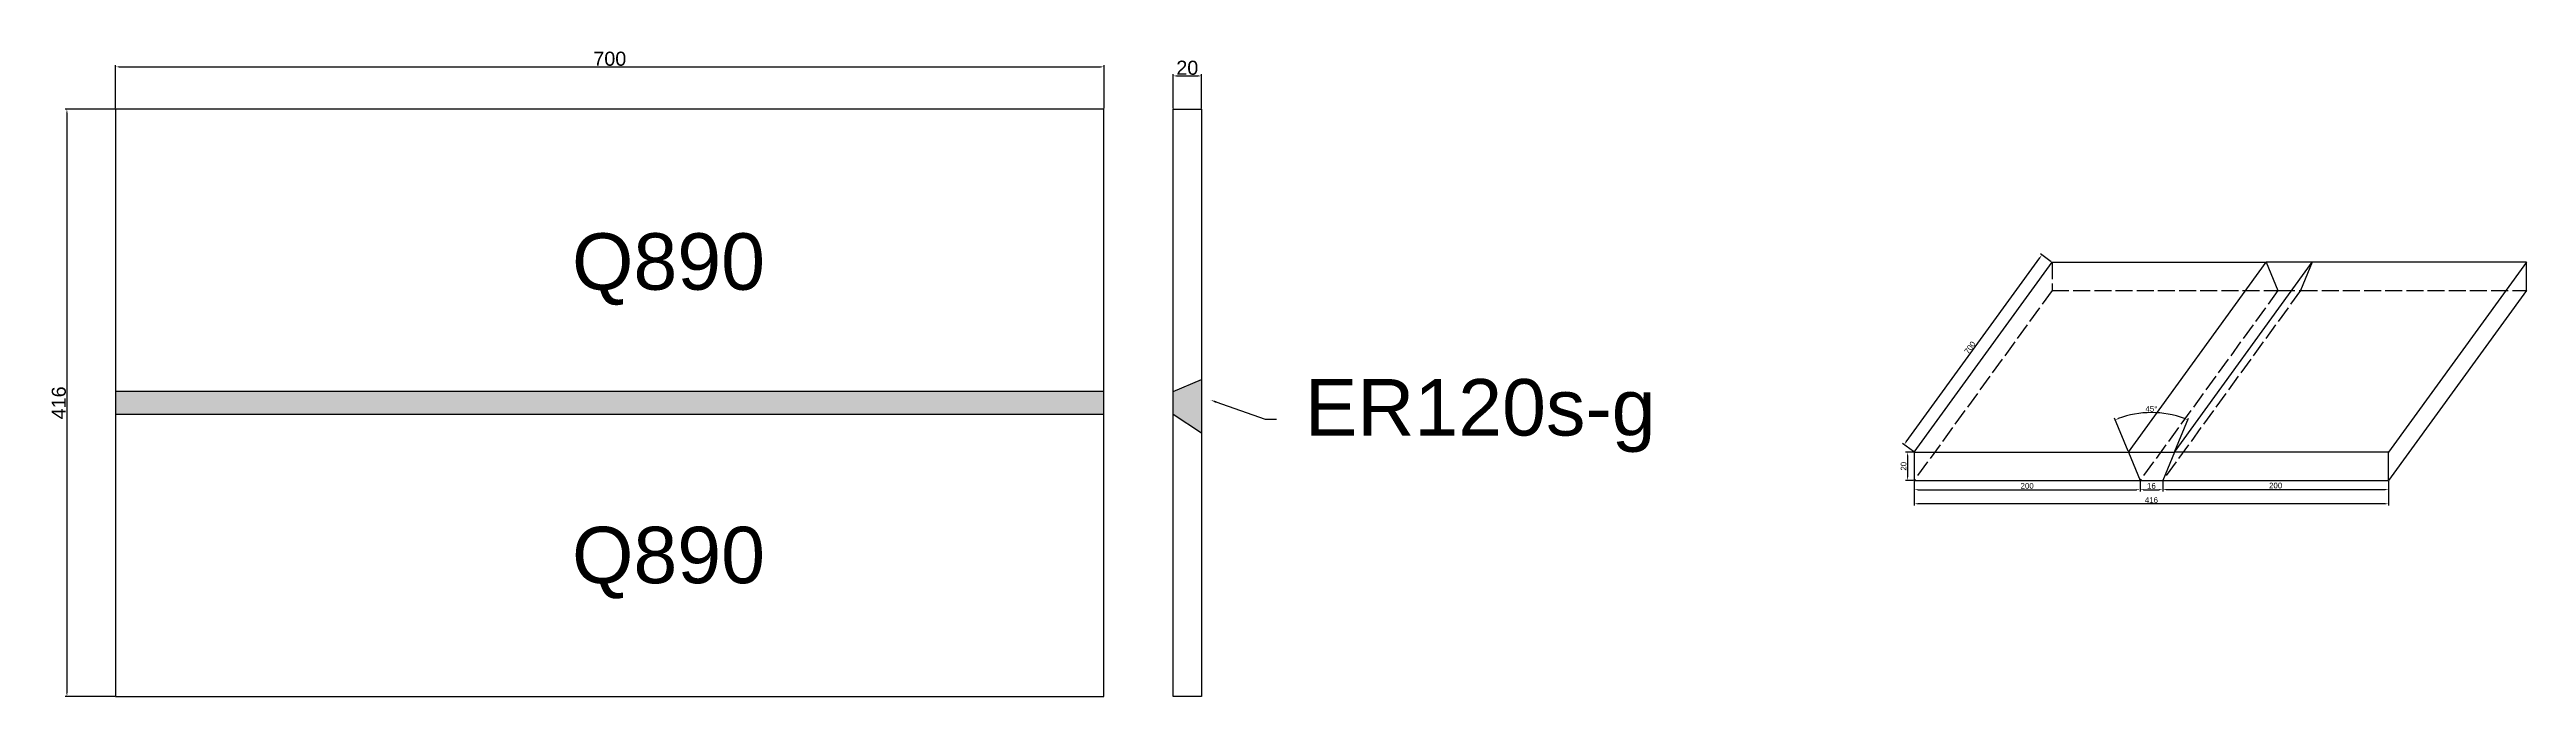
# Model space of a CAD drawing. Header units: millimetres. Extents: x 3071 to 17740, y -10095 to 4997.
# Drawn here: x 13917 to 15672, y -2669 to -2210 of the extents above; entities that cross this region are included whole.
import ezdxf
from ezdxf import colors
from ezdxf.entities.mleader import LeaderData, LeaderLine
from ezdxf.math import Vec2, Vec3

# ---------------------------------------------------------------- set-up
doc = ezdxf.new("R2010")
doc.units = ezdxf.units.MM
doc.linetypes.add('ACAD_ISO02W100', pattern=[15, 12, -3])
doc.layers.add('尺寸标注', color=6, linetype='Continuous')
doc.layers.add('标号', color=4, linetype='Continuous')
doc.styles.get("Standard").update_dxf_attribs({"font": 'arial.ttf'})
doc.dimstyles.new('ISO-25-JHF', dxfattribs={"dimtxt": 10, "dimasz": 2.5, "dimexe": 1.25, "dimexo": 0.625, "dimtad": 1, "dimtxsty": 'Standard', "dimcen": 2.5, "dimadec": 0, "dimazin": 0, "dimtfac": 1, "dimtmove": 0, "dimatfit": 3, "dimfxl": 1, "dimarcsym": 0})
doc.dimstyles.new('ISO-25-old', dxfattribs={"dimtxt": 4, "dimasz": 2.5, "dimexe": 1.25, "dimexo": 0.625, "dimtad": 1, "dimtxsty": 'Standard', "dimcen": 2.5, "dimadec": 0, "dimazin": 0, "dimtfac": 1, "dimtmove": 0, "dimatfit": 3, "dimfxl": 1, "dimarcsym": 0})

# ---------------------------------------------------------------- blocks, each defined once
blk = doc.blocks.new('*D157')
at = {"layer": 'Defpoints', "color": 0, "transparency": 16777216}
for p in [(15238, -2515.6), (15398, -2515.6), (15398, -2522.2)]:
    blk.add_point(p, dxfattribs=at)
at = {"layer": '尺寸标注', "color": 0, "lineweight": -2, "transparency": 16777216}
for p, q in [((15238, -2516.2), (15238, -2523.4)), ((15240.5, -2522.2), (15395.5, -2522.2)), ((15398, -2516.2), (15398, -2523.4))]:
    blk.add_line(p, q, dxfattribs=at)
at = {"layer": '尺寸标注', "color": 0, "transparency": 16777216}
for points in [[(15240.5, -2521.8), (15240.5, -2522.6), (15238, -2522.2)], [(15395.5, -2521.8), (15395.5, -2522.6), (15398, -2522.2)]]:
    blk.add_solid(points, dxfattribs=at)
at = {"layer": '尺寸标注', "color": 0, "transparency": 16777216, "insert": (15318, -2519.5), "char_height": 4, "attachment_point": 5}
blk.add_mtext('200', dxfattribs=at)
blk = doc.blocks.new('*D158')
at = {"layer": 'Defpoints', "color": 0, "transparency": 16777216}
for p in [(15238, -2495.6), (15233.2, -2515.6), (15238, -2515.6)]:
    blk.add_point(p, dxfattribs=at)
at = {"layer": '尺寸标注', "color": 0, "lineweight": -2, "transparency": 16777216}
for p, q in [((15237.4, -2495.6), (15231.9, -2495.6)), ((15233.2, -2498.1), (15233.2, -2513.1)), ((15237.4, -2515.6), (15231.9, -2515.6))]:
    blk.add_line(p, q, dxfattribs=at)
at = {"layer": '尺寸标注', "color": 0, "transparency": 16777216}
for points in [[(15232.8, -2498.1), (15233.6, -2498.1), (15233.2, -2495.6)], [(15232.8, -2513.1), (15233.6, -2513.1), (15233.2, -2515.6)]]:
    blk.add_solid(points, dxfattribs=at)
at = {"layer": '尺寸标注', "color": 0, "transparency": 16777216, "insert": (15230.5, -2505.6), "char_height": 4, "attachment_point": 5, "rotation": 90}
blk.add_mtext('20', dxfattribs=at)
blk = doc.blocks.new('*D159')
at = {"layer": 'Defpoints', "color": 0, "transparency": 16777216}
for p in [(15328.4, -2355.9), (15335.6, -2361.2), (15238, -2495.6)]:
    blk.add_point(p, dxfattribs=at)
at = {"layer": '尺寸标注', "color": 0, "lineweight": -2, "transparency": 16777216}
for p, q in [((15232.3, -2488.4), (15327, -2358)), ((15335.1, -2360.8), (15327.4, -2355.2)), ((15237.5, -2495.2), (15229.8, -2489.6))]:
    blk.add_line(p, q, dxfattribs=at)
at = {"layer": '尺寸标注', "color": 0, "transparency": 16777216}
for points in [[(15326.6, -2357.7), (15327.3, -2358.2), (15328.4, -2355.9)], [(15232, -2488.1), (15232.6, -2488.6), (15230.8, -2490.4)]]:
    blk.add_solid(points, dxfattribs=at)
at = {"layer": '尺寸标注', "color": 0, "transparency": 16777216, "insert": (15277.5, -2421.6), "char_height": 4, "attachment_point": 5, "rotation": 54.0168}
blk.add_mtext('700', dxfattribs=at)
blk = doc.blocks.new('*D160')
at = {"layer": 'Defpoints', "color": 0, "transparency": 16777216}
for p in [(15398, -2515.6), (15414, -2515.6), (15414, -2522.2)]:
    blk.add_point(p, dxfattribs=at)
at = {"layer": '尺寸标注', "color": 0, "lineweight": -2, "transparency": 16777216}
for p, q in [((15398, -2516.2), (15398, -2523.4)), ((15400.5, -2522.2), (15411.5, -2522.2)), ((15414, -2516.2), (15414, -2523.4))]:
    blk.add_line(p, q, dxfattribs=at)
at = {"layer": '尺寸标注', "color": 0, "transparency": 16777216}
for points in [[(15400.5, -2521.8), (15400.5, -2522.6), (15398, -2522.2)], [(15411.5, -2521.8), (15411.5, -2522.6), (15414, -2522.2)]]:
    blk.add_solid(points, dxfattribs=at)
at = {"layer": '尺寸标注', "color": 0, "transparency": 16777216, "insert": (15406, -2519.5), "char_height": 4, "attachment_point": 5}
blk.add_mtext('16', dxfattribs=at)
blk = doc.blocks.new('*D161')
at = {"layer": 'Defpoints', "color": 0, "transparency": 16777216}
for p in [(15414, -2515.6), (15574, -2515.6), (15574, -2522)]:
    blk.add_point(p, dxfattribs=at)
at = {"layer": '尺寸标注', "color": 0, "lineweight": -2, "transparency": 16777216}
for p, q in [((15414, -2516.2), (15414, -2523.2)), ((15416.5, -2522), (15571.5, -2522)), ((15574, -2516.2), (15574, -2523.2))]:
    blk.add_line(p, q, dxfattribs=at)
at = {"layer": '尺寸标注', "color": 0, "transparency": 16777216}
for points in [[(15416.5, -2521.6), (15416.5, -2522.4), (15414, -2522)], [(15571.5, -2521.6), (15571.5, -2522.4), (15574, -2522)]]:
    blk.add_solid(points, dxfattribs=at)
at = {"layer": '尺寸标注', "color": 0, "transparency": 16777216, "insert": (15494, -2519.3), "char_height": 4, "attachment_point": 5}
blk.add_mtext('200', dxfattribs=at)
blk = doc.blocks.new('*D162')
at = {"layer": 'Defpoints', "color": 0, "transparency": 16777216}
for p in [(15238, -2515.6), (15574, -2515.6), (15238, -2532.2)]:
    blk.add_point(p, dxfattribs=at)
at = {"layer": '尺寸标注', "color": 0, "lineweight": -2, "transparency": 16777216}
for p, q in [((15238, -2516.2), (15238, -2533.5)), ((15574, -2516.2), (15574, -2533.5)), ((15571.5, -2532.2), (15240.5, -2532.2))]:
    blk.add_line(p, q, dxfattribs=at)
at = {"layer": '尺寸标注', "color": 0, "transparency": 16777216}
for points in [[(15240.5, -2531.8), (15240.5, -2532.6), (15238, -2532.2)], [(15571.5, -2531.8), (15571.5, -2532.6), (15574, -2532.2)]]:
    blk.add_solid(points, dxfattribs=at)
at = {"layer": '尺寸标注', "color": 0, "transparency": 16777216, "insert": (15406, -2529.6), "char_height": 4, "attachment_point": 5}
blk.add_mtext('416', dxfattribs=at)
blk = doc.blocks.new('*D163')
at = {"layer": 'Defpoints', "color": 0, "transparency": 16777216}
for p in [(15414.8, -2468.2), (15389.7, -2495.6), (15422.3, -2495.6), (15398, -2515.6), (15414, -2515.6)]:
    blk.add_point(p, dxfattribs=at)
at = {"layer": '尺寸标注', "color": 0, "lineweight": -2, "transparency": 16777216}
for p, q in [((15389.5, -2495), (15379.8, -2471.6)), ((15422.5, -2495), (15432.2, -2471.6))]:
    blk.add_line(p, q, dxfattribs=at)
blk.add_arc((15406, -2534.9), 67.3, 69.629, 110.371, dxfattribs=at)
at = {"layer": '尺寸标注', "color": 0, "transparency": 16777216}
for points in [[(15382.7, -2472.2), (15382.4, -2471.5), (15380.3, -2472.8)], [(15429.6, -2471.5), (15429.3, -2472.2), (15431.8, -2472.8)]]:
    blk.add_solid(points, dxfattribs=at)
at = {"layer": '尺寸标注', "color": 0, "transparency": 16777216, "insert": (15406, -2465), "char_height": 4, "attachment_point": 5}
blk.add_mtext('45°', dxfattribs=at)
blk = doc.blocks.new('*D164')
at = {"layer": 'Defpoints', "color": 0, "transparency": 16777216}
for p in [(13964.2, -2252.7), (13929.7, -2668.7), (13964.2, -2668.7)]:
    blk.add_point(p, dxfattribs=at)
at = {"layer": '尺寸标注', "color": 0, "lineweight": -2, "transparency": 16777216}
for p, q in [((13963.6, -2252.7), (13928.4, -2252.7)), ((13929.7, -2255.2), (13929.7, -2666.2)), ((13963.6, -2668.7), (13928.4, -2668.7))]:
    blk.add_line(p, q, dxfattribs=at)
at = {"layer": '尺寸标注', "color": 0, "transparency": 16777216}
for points in [[(13929.3, -2255.2), (13930.1, -2255.2), (13929.7, -2252.7)], [(13929.3, -2666.2), (13930.1, -2666.2), (13929.7, -2668.7)]]:
    blk.add_solid(points, dxfattribs=at)
at = {"layer": '尺寸标注', "color": 0, "transparency": 16777216, "insert": (13924, -2460.7), "char_height": 10, "attachment_point": 5, "rotation": 90}
blk.add_mtext('416', dxfattribs=at)
blk = doc.blocks.new('*D165')
at = {"layer": 'Defpoints', "color": 0, "transparency": 16777216}
for p in [(14664.2, -2222.7), (13964.2, -2252.7), (14664.2, -2252.7)]:
    blk.add_point(p, dxfattribs=at)
at = {"layer": '尺寸标注', "color": 0, "lineweight": -2, "transparency": 16777216}
for p, q in [((13964.2, -2252.1), (13964.2, -2221.5)), ((13966.7, -2222.7), (14661.7, -2222.7)), ((14664.2, -2252.1), (14664.2, -2221.5))]:
    blk.add_line(p, q, dxfattribs=at)
at = {"layer": '尺寸标注', "color": 0, "transparency": 16777216}
for points in [[(13966.7, -2222.3), (13966.7, -2223.1), (13964.2, -2222.7)], [(14661.7, -2222.3), (14661.7, -2223.1), (14664.2, -2222.7)]]:
    blk.add_solid(points, dxfattribs=at)
at = {"layer": '尺寸标注', "color": 0, "transparency": 16777216, "insert": (14314.2, -2217), "char_height": 10, "attachment_point": 5}
blk.add_mtext('700', dxfattribs=at)
blk = doc.blocks.new('*D171')
at = {"layer": 'Defpoints', "color": 0, "transparency": 16777216}
for p in [(14733.2, -2229.1), (14713.2, -2252.7), (14733.2, -2252.7)]:
    blk.add_point(p, dxfattribs=at)
at = {"layer": '尺寸标注', "color": 0, "lineweight": -2, "transparency": 16777216}
for p, q in [((14713.2, -2252.1), (14713.2, -2227.9)), ((14733.2, -2252.1), (14733.2, -2227.9)), ((14715.7, -2229.1), (14730.7, -2229.1))]:
    blk.add_line(p, q, dxfattribs=at)
at = {"layer": '尺寸标注', "color": 0, "transparency": 16777216}
for points in [[(14715.7, -2228.7), (14715.7, -2229.6), (14713.2, -2229.1)], [(14730.7, -2228.7), (14730.7, -2229.6), (14733.2, -2229.1)]]:
    blk.add_solid(points, dxfattribs=at)
at = {"layer": '尺寸标注', "color": 0, "transparency": 16777216, "insert": (14723.2, -2223.4), "char_height": 10, "attachment_point": 5}
blk.add_mtext('20', dxfattribs=at)

msp = doc.modelspace()

# ---------------------------------------------------------------- hatches: boundary and pattern name
h = msp.add_hatch(color=256)
h.dxf.hatch_style = 1
h.paths.add_polyline_path([(14664.192, -2452.678), (13964.192, -2452.678), (13964.192, -2468.678), (14664.192, -2468.678)])
h.paths.add_polyline_path([(14733.214, -2444.061), (14713.214, -2452.678), (14713.214, -2468.678), (14733.214, -2481.946)])

# ---------------------------------------------------------------- linework, layer by layer
for p, q in [((13964.192, -2252.678), (13964.192, -2668.678)), ((14664.192, -2252.678), (13964.192, -2252.678)), ((14664.192, -2668.678), (14664.192, -2252.678)), ((14713.214, -2252.678), (14733.214, -2252.678)), ((14713.214, -2668.678), (14713.214, -2252.678)), ((14733.214, -2252.678), (14733.214, -2668.678)), ((15238.018, -2495.603), (15335.639, -2361.156)), ((15335.639, -2361.156), (15487.355, -2361.156)), ((15389.733, -2495.603), (15487.355, -2361.156)), ((15422.302, -2495.603), (15519.923, -2361.156)), ((15487.355, -2361.156), (15495.639, -2381.156)), ((15671.639, -2361.156), (15487.355, -2361.156)), ((15519.923, -2361.156), (15511.639, -2381.156)), ((15671.639, -2361.156), (15574.018, -2495.603)), ((15671.639, -2381.156), (15671.639, -2361.156)), ((15511.639, -2381.156), (15511.639, -2381.156)), ((15671.639, -2381.156), (15574.018, -2515.603)), ((14664.192, -2452.678), (13964.192, -2452.678)), ((14713.214, -2452.678), (14733.214, -2444.061)), ((13964.192, -2468.678), (14664.192, -2468.678)), ((14713.214, -2468.678), (14733.214, -2481.946)), ((15238.018, -2495.603), (15238.018, -2515.603)), ((15238.018, -2495.603), (15389.733, -2495.603)), ((15389.733, -2495.603), (15398.018, -2515.603)), ((15389.733, -2495.603), (15422.302, -2495.603)), ((15422.302, -2495.603), (15414.018, -2515.603)), ((15574.018, -2495.603), (15422.302, -2495.603)), ((15574.018, -2515.603), (15574.018, -2495.603)), ((15238.018, -2515.603), (15398.018, -2515.603)), ((15398.018, -2515.603), (15414.018, -2515.603)), ((15414.018, -2515.603), (15574.018, -2515.603)), ((13964.192, -2668.678), (14664.192, -2668.678)), ((14733.214, -2668.678), (14713.214, -2668.678))]:
    msp.add_line(p, q)
at = {"linetype": 'ACAD_ISO02W100'}
for p, q in [((15335.639, -2361.156), (15335.639, -2381.156)), ((15335.639, -2381.156), (15238.018, -2515.603)), ((15335.639, -2381.156), (15495.639, -2381.156)), ((15495.639, -2381.156), (15398.018, -2515.603)), ((15511.639, -2381.156), (15414.018, -2515.603)), ((15495.639, -2381.156), (15511.639, -2381.156)), ((15511.639, -2381.156), (15671.639, -2381.156))]:
    msp.add_line(p, q, dxfattribs=at)

# ---------------------------------------------------------------- texts
at = {"layer": '标号', "char_height": 40, "attachment_point": 7}
for s, insert in [('Q890 ', (14287.446, -2391.568)), ('ER120s-g ', (14806.372, -2495.916)), ('Q890 ', (14287.446, -2599.462))]:
    msp.add_mtext_dynamic_manual_height_columns(s, width=70.10425, gutter_width=12.5, heights=[0], dxfattribs=dict(at, insert=insert))

# ---------------------------------------------------------------- dimensions: what is measured, and where the dimension line sits
at = {"layer": '尺寸标注'}
for p1, p2, distance, dimstyle, picture, middle in [((13964.192, -2252.678), (14664.192, -2252.678), 29.955, 'ISO-25-JHF', '*D165', (14314.192, -2216.993)), ((14713.214, -2252.678), (14733.214, -2252.678), 23.54, 'ISO-25-JHF', '*D171', (14723.214, -2223.408)), ((13964.192, -2252.678), (13964.192, -2668.678), -34.508, 'ISO-25-JHF', '*D164', (13923.953, -2460.678)), ((15398.018, -2515.603), (15414.018, -2515.603), -6.578, 'ISO-25-old', '*D160', (15406.018, -2519.514))]:
    dim = msp.add_aligned_dim(p1=p1, p2=p2, distance=distance, dimstyle=dimstyle, dxfattribs=at)
    dim.commit()
    dim.dimension.update_dxf_attribs({"geometry": picture, "text_midpoint": middle})
for p1, p2, distance, text, picture, middle in [((15238.018, -2495.603), (15335.639, -2361.156), 8.887, '700', '*D159', (15277.479, -2421.591)), ((15238.018, -2515.603), (15398.018, -2515.603), -6.578, '200', '*D157', (15318.018, -2519.514)), ((15574.018, -2515.603), (15238.018, -2515.603), 16.629, '416', '*D162', (15406.018, -2529.564)), ((15414.018, -2515.603), (15574.018, -2515.603), -6.37, '200', '*D161', (15494.018, -2519.305))]:
    dim = msp.add_aligned_dim(p1=p1, p2=p2, distance=distance, text=text, dimstyle='ISO-25-old', dxfattribs=at)
    dim.commit()
    dim.dimension.update_dxf_attribs({"geometry": picture, "text_midpoint": middle})
dim = msp.add_angular_dim_2l(base=(15414.8, -2468.209), line1=((15422.302, -2495.603), (15414.018, -2515.603)), line2=((15389.733, -2495.603), (15398.018, -2515.603)), dimstyle='ISO-25-old', dxfattribs=at)
dim.commit()
dim.dimension.update_dxf_attribs({"geometry": '*D163', "text_midpoint": (15406.018, -2464.975)})
dim = msp.add_linear_dim(base=(15233.183, -2515.603), p1=(15238.018, -2495.603), p2=(15238.018, -2515.603), angle=90, dimstyle='ISO-25-old', dxfattribs=at)
dim.commit()
dim.dimension.update_dxf_attribs({"geometry": '*D158', "text_midpoint": (15230.516, -2505.603)})

# ---------------------------------------------------------------- leaders
ml = msp.add_multileader_mtext('Standard')
ml.set_content('', color=256)
ml.set_leader_properties()
ml.build(insert=Vec2(0, 0))
ctx = ml.context
ctx.base_point, ctx.plane_origin = Vec3(14786.306, -2472.161), Vec3(14739.739, -2481.946)
notes = []
notes.append((ctx, [(0, (1, 1, 0), (14778.306, -2472.161), (1, 0), 8, [(0, [(14739.739, -2458.741)], 0, [])])]))
ctx.mtext.insert, ctx.mtext.flow_direction = Vec3(14788.306, -2470.161), 5
for ctx, leaders in notes:
    for number, flags, end, landing, length, lines in leaders:
        leader = LeaderData()
        leader.index, (leader.has_last_leader_line, leader.has_dogleg_vector, leader.attachment_direction) = number, flags
        leader.last_leader_point, leader.dogleg_vector, leader.dogleg_length = Vec3(end), Vec3(landing), length
        for number, points, colour, breaks in lines:
            line = LeaderLine()
            line.index, line.vertices, line.color, line.breaks = number, Vec3.list(points), colors.encode_raw_color(colour), breaks
            leader.lines.append(line)
        ctx.leaders.append(leader)

doc.saveas('drawing.dxf')
